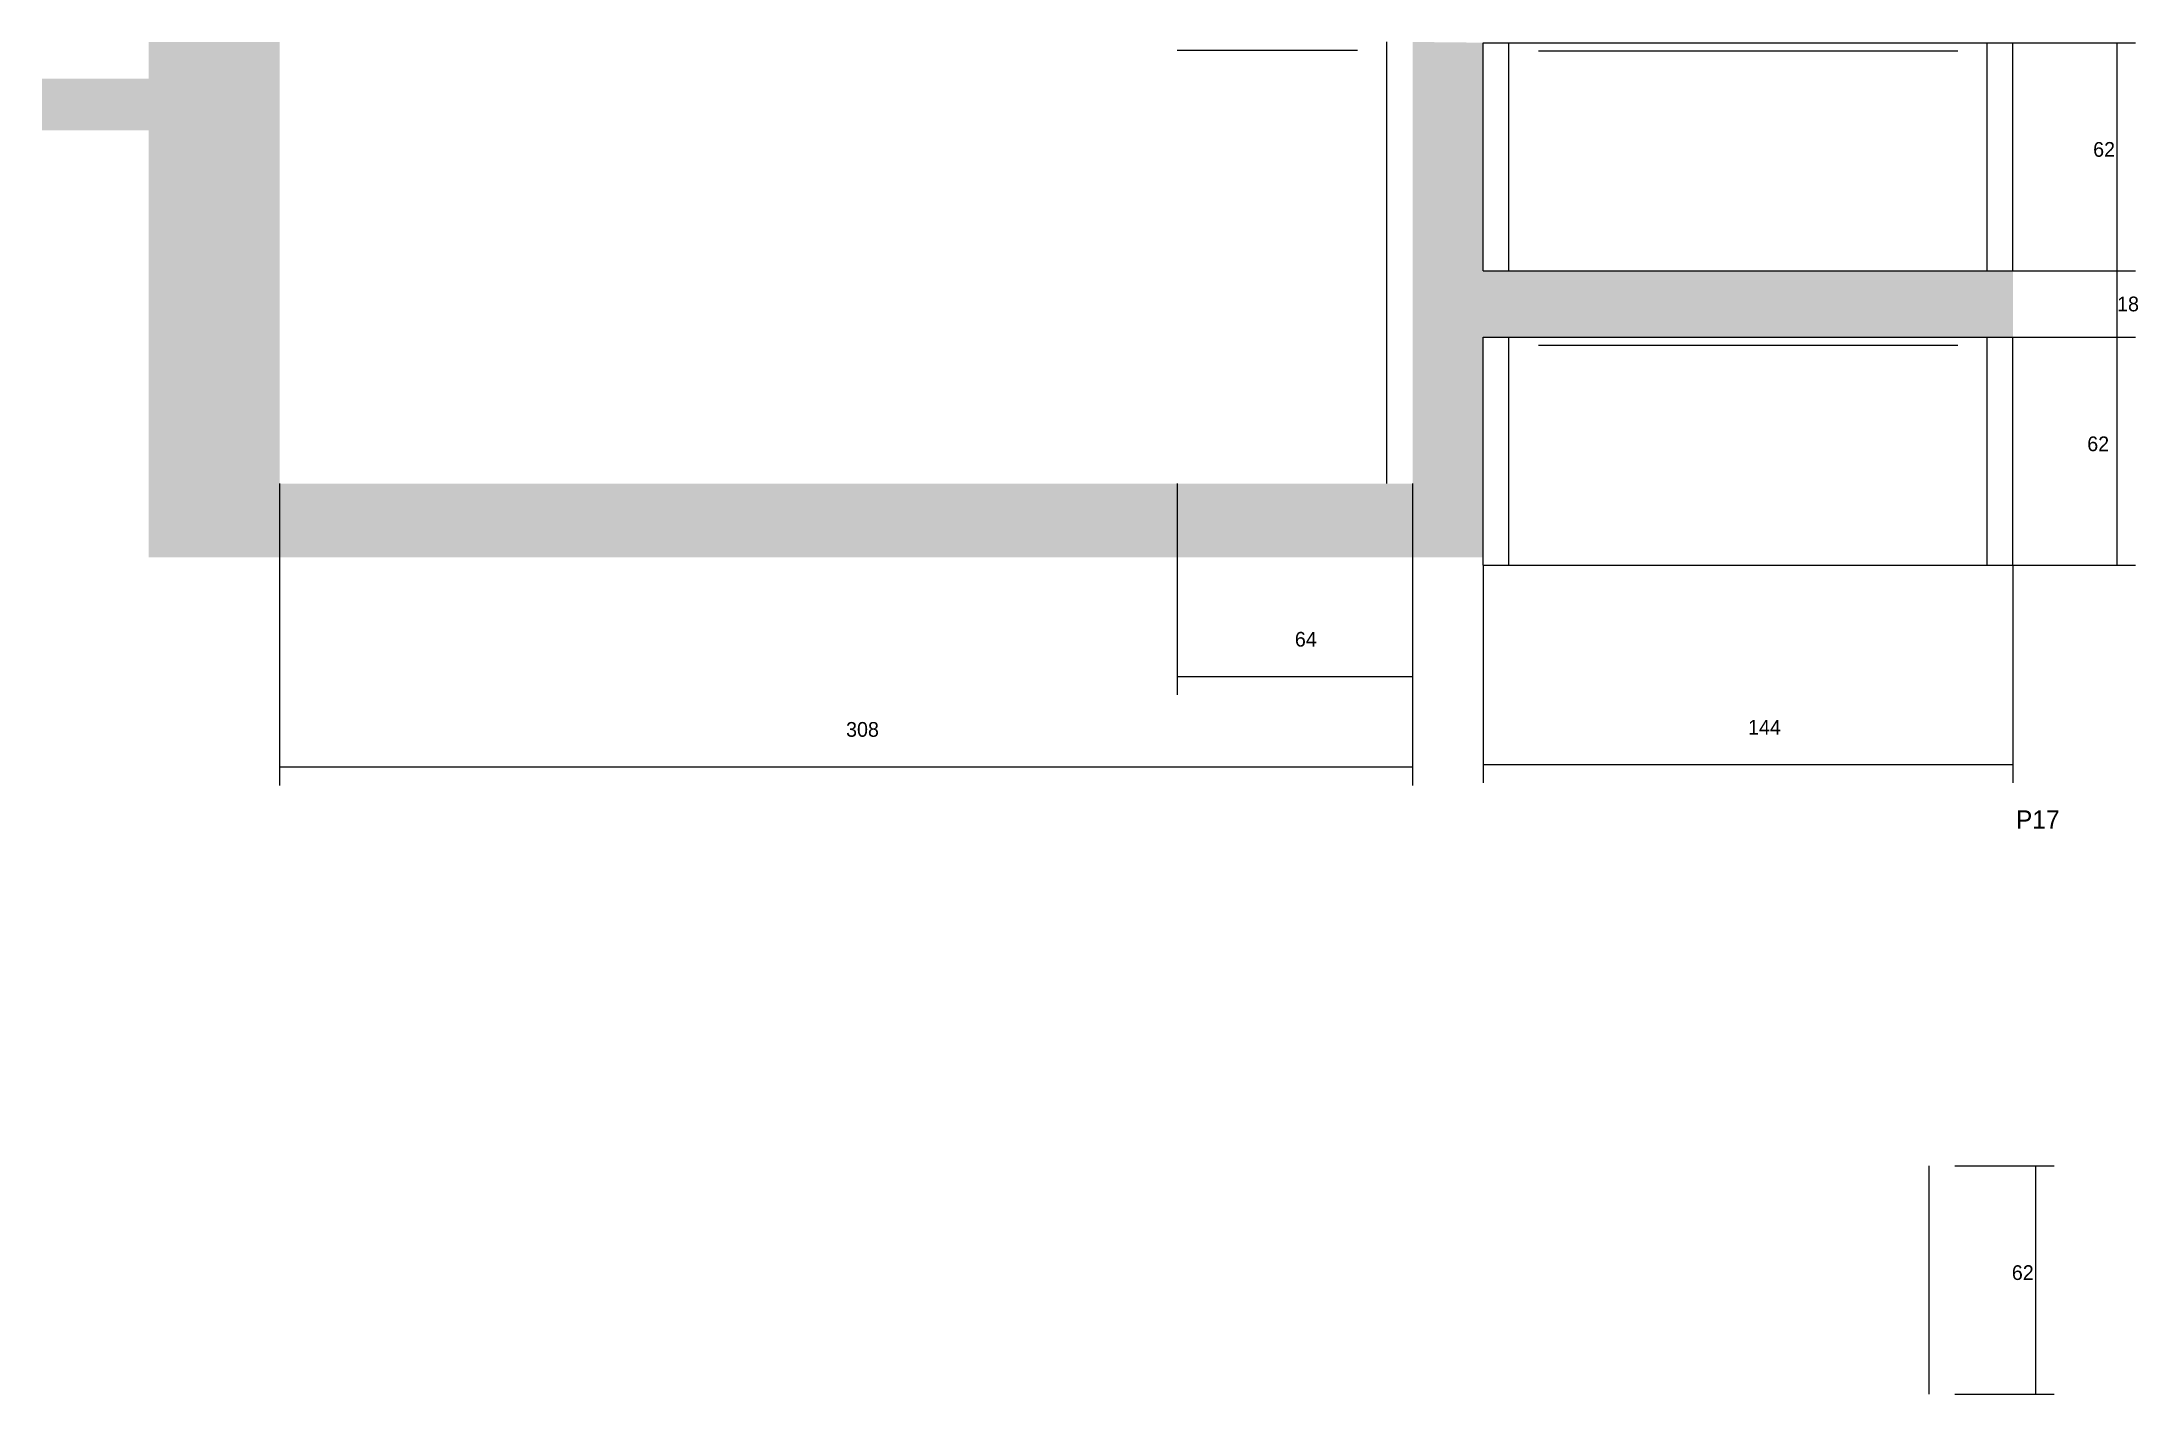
# Model space of a CAD drawing. Header units: metres. Extents: x -8098 to -5914, y 7094 to 7521.
# Drawn here: x -8098 to -7528, y 7094 to 7462 of the extents above; entities that cross this region are included whole.
import ezdxf

# ---------------------------------------------------------------- set-up
doc = ezdxf.new("R2010")
doc.units = ezdxf.units.M
for name, color, linetype in [('COTA', 241, 'Continuous'), ('NOMENCLATURA', 7, 'Continuous'), ('Painéis', 200, 'Continuous'), ('SARR_2.2x7', 40, 'Continuous')]:
    doc.layers.add(name, color=color, linetype=linetype)

msp = doc.modelspace()

# ---------------------------------------------------------------- texts
at = {"layer": 'COTA'}
for s, p in [('62', (-7540.7, 7430.5)), ('18', (-7534.2, 7388.5)), ('62', (-7542.3, 7350.5)), ('64', (-7757.7, 7297.4)), ('308', (-7879.7, 7272.9)), ('144', (-7634.5, 7273.5)), ('62', (-7562.8, 7125.3))]:
    msp.add_text(s, height=4, dxfattribs=at).set_placement(p)
at = {"layer": 'NOMENCLATURA'}
msp.add_text('P17', height=5, dxfattribs=at).set_placement((-7561.7, 7247.9))

# ---------------------------------------------------------------- hatches: boundary and pattern name
at = {"layer": 'COTA'}
h = msp.add_hatch(dxfattribs=at)
h.set_pattern_fill('AR-CONC', scale=0.03)
h.paths.add_polyline_path([(-8033.7, 7461.7), (-8069.3, 7461.7), (-8069.3, 7451.7), (-8098.3, 7451.7), (-8098.3, 7437.7), (-8069.3, 7437.7), (-8069.3, 7321.7), (-7706.5, 7321.7), (-7706.5, 7381.5), (-7562.5, 7381.5), (-7562.5, 7399.5), (-7706.5, 7399.5), (-7706.5, 7461.5), (-7725.7, 7461.7), (-7725.7, 7341.7), (-8033.7, 7341.7)])

# ---------------------------------------------------------------- linework, layer by layer
for p, q in [((-7562.5, 7461.5), (-7529.2, 7461.5)), ((-7534.2, 7399.5), (-7534.2, 7461.5)), ((-7562.5, 7399.5), (-7529.2, 7399.5)), ((-7562.5, 7399.5), (-7529.2, 7399.5)), ((-7534.2, 7381.5), (-7534.2, 7399.5)), ((-7562.5, 7381.5), (-7529.2, 7381.5)), ((-7562.5, 7381.5), (-7529.2, 7381.5)), ((-7534.2, 7319.5), (-7534.2, 7381.5)), ((-8033.7, 7341.7), (-8033.7, 7259.7)), ((-7789.7, 7341.7), (-7789.7, 7284.3)), ((-7725.7, 7341.7), (-7725.7, 7284.3)), ((-7725.7, 7341.7), (-7725.7, 7259.7)), ((-7706.5, 7319.5), (-7706.5, 7260.4)), ((-7562.5, 7319.5), (-7562.5, 7260.4)), ((-7562.5, 7319.5), (-7529.2, 7319.5)), ((-7789.7, 7289.3), (-7725.7, 7289.3)), ((-7706.5, 7265.4), (-7562.5, 7265.4)), ((-8033.7, 7264.7), (-7725.7, 7264.7)), ((-7578.3, 7156.3), (-7551.3, 7156.3)), ((-7556.3, 7094.3), (-7556.3, 7156.3)), ((-7578.3, 7094.3), (-7551.3, 7094.3))]:
    msp.add_line(p, q, dxfattribs=at)
at = {"layer": 'Painéis'}
for p, q in [((-7706.5, 7461.5), (-7562.5, 7461.5)), ((-7706.5, 7399.5), (-7706.5, 7461.5)), ((-7562.5, 7399.5), (-7562.5, 7461.5)), ((-7706.5, 7399.5), (-7562.5, 7399.5)), ((-7706.5, 7381.5), (-7562.5, 7381.5)), ((-7706.5, 7319.5), (-7706.5, 7381.5)), ((-7562.5, 7319.5), (-7562.5, 7381.5)), ((-7706.5, 7319.5), (-7562.5, 7319.5))]:
    msp.add_line(p, q, dxfattribs=at)
at = {"layer": 'SARR_2.2x7'}
for p, q in [((-7789.7, 7459.5), (-7740.7, 7459.5)), ((-7732.7, 7341.7), (-7732.7, 7461.7)), ((-7699.5, 7399.5), (-7699.5, 7461.5)), ((-7691.5, 7459.3), (-7577.5, 7459.3)), ((-7569.5, 7399.5), (-7569.5, 7461.5)), ((-7699.5, 7319.5), (-7699.5, 7381.5)), ((-7691.5, 7379.3), (-7577.5, 7379.3)), ((-7569.5, 7319.5), (-7569.5, 7381.5)), ((-7585.3, 7094.3), (-7585.3, 7156.3))]:
    msp.add_line(p, q, dxfattribs=at)

msp.set_redraw_order([(e.dxf.handle, doc.entitydb.next_handle()) for e in msp.query("TEXT MTEXT ATTDEF DIMENSION ARC_DIMENSION")])  # texts and dimensions are drawn at this point

doc.saveas('drawing.dxf')
